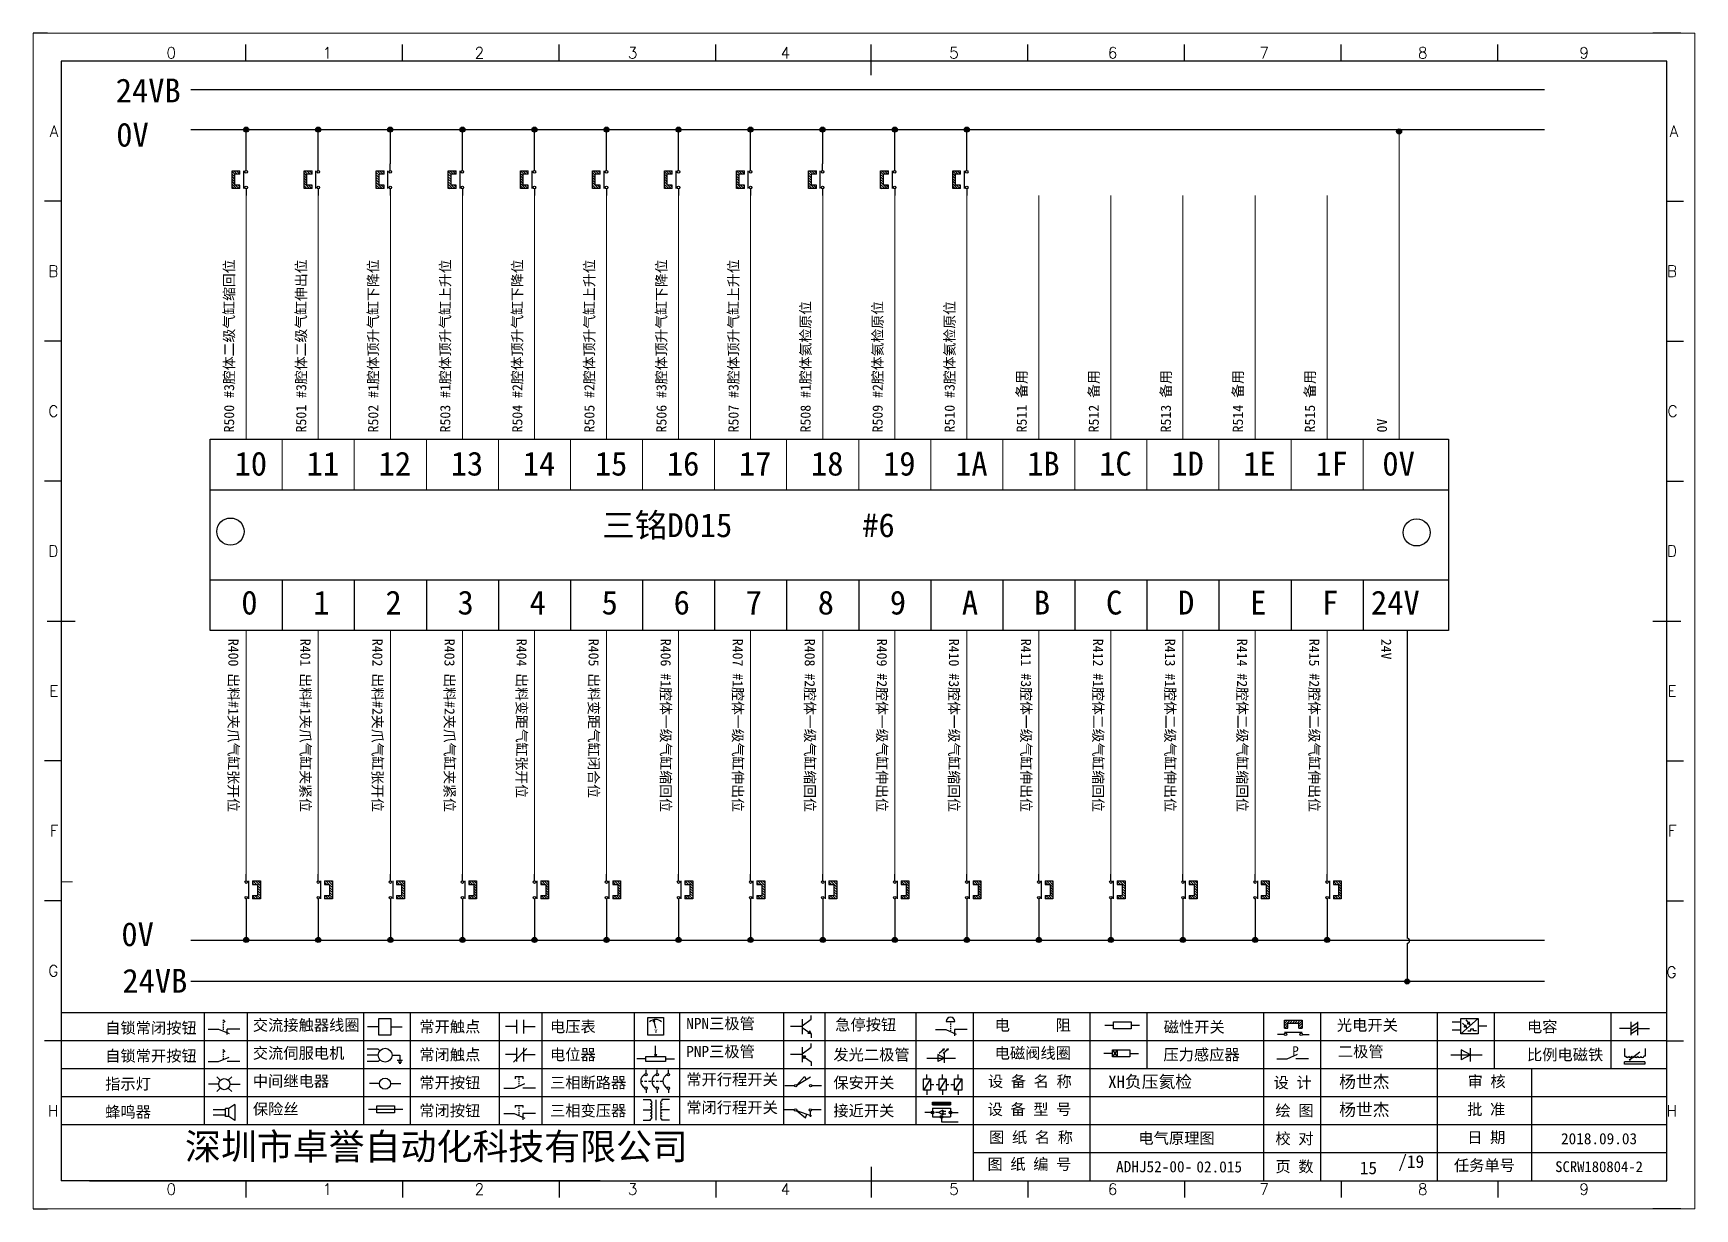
# Model space of a CAD drawing. Header units: millimetres. Extents: x 17734 to 28845, y 9358 to 11073.
# Drawn here: x 22576.8 to 22904.3, y 9420.4 to 9652 of the extents above; entities that cross this region are included whole.
import ezdxf
from ezdxf.enums import TextEntityAlignment as Align

# ---------------------------------------------------------------- set-up
doc = ezdxf.new("R2010")
doc.units = ezdxf.units.MM
doc.layers.add('AE_BOR', color=1, linetype='Continuous')
doc.styles.get("Standard").update_dxf_attribs({"font": ''})
doc.styles.add('WD', font='romans.shx', dxfattribs={"bigfont": 'gbcbig.shx'})
doc.styles.add('汉字', font='')
doc.styles.get('Standard').set_extended_font_data('SimSun')
doc.styles.get('汉字').set_extended_font_data('新宋体')

msp = doc.modelspace()

# ---------------------------------------------------------------- texts
at = {"color": 0, "lineweight": -2}
for s, insert, char_height, width, attachment_point in [('24VB', (22593.094, 9643.032), 4.7064, 14.27309, 1), ('0V', (22593.198, 9634.33), 4.7064, 14.27309, 1), ('10', (22616.508, 9569.538), 4.7064, 7.20347, 1), ('11', (22630.708, 9569.538), 4.7064, 7.20347, 1), ('12', (22644.908, 9569.538), 4.7064, 7.20347, 1), ('13', (22659.108, 9569.538), 4.7064, 7.20347, 1), ('14', (22673.308, 9569.538), 4.7064, 7.20347, 1), ('15', (22687.508, 9569.538), 4.7064, 7.20347, 1), ('16', (22701.708, 9569.538), 4.7064, 7.20347, 1), ('17', (22715.908, 9569.538), 4.7064, 7.20347, 1), ('18', (22730.108, 9569.538), 4.7064, 7.20347, 1), ('19', (22744.308, 9569.538), 4.7064, 7.20347, 1), ('1A', (22758.508, 9569.538), 4.7064, 7.20347, 1), ('1B', (22772.708, 9569.538), 4.7064, 7.20347, 1), ('1C', (22786.908, 9569.538), 4.7064, 7.20347, 1), ('1D', (22801.108, 9569.538), 4.7064, 7.20347, 1), ('1E', (22815.308, 9569.538), 4.7064, 7.20347, 1), ('1F', (22829.508, 9569.538), 4.7064, 7.20347, 1), ('0V', (22842.708, 9569.538), 4.7064, 7.20347, 1), ('           三铭D015        #6', (22653.731, 9557.414), 4.70644, 136.41156, 1), ('0', (22617.84, 9542.172), 4.706, 7.20347, 1), ('1', (22632.04, 9542.172), 4.706, 7.20347, 1), ('2', (22646.24, 9542.172), 4.706, 7.20347, 1), ('3', (22660.44, 9542.172), 4.706, 7.20347, 1), ('4', (22674.64, 9542.172), 4.706, 7.20347, 1), ('5', (22688.84, 9542.172), 4.706, 7.20347, 1), ('6', (22703.04, 9542.172), 4.706, 7.20347, 1), ('7', (22717.24, 9542.172), 4.706, 7.20347, 1), ('8', (22731.44, 9542.172), 4.706, 7.20347, 1), ('9', (22745.64, 9542.172), 4.706, 7.20347, 1), ('A', (22759.84, 9542.172), 4.706, 7.20347, 1), ('B', (22774.04, 9542.172), 4.706, 7.20347, 1), ('C', (22788.24, 9542.172), 4.706, 7.20347, 1), ('D', (22802.44, 9542.172), 4.706, 7.20347, 1), ('E', (22816.64, 9542.172), 4.706, 7.20347, 1), ('F', (22830.84, 9542.172), 4.706, 7.20347, 1), ('24V', (22840.461, 9542.172), 4.7064, 7.20347, 1), ('0V', (22594.203, 9476.857), 4.7064, 14.27309, 1), ('24VB', (22594.396, 9467.676), 4.7064, 14.27309, 1), ('电气原理图', (22802.139, 9434.207), 2.205, 34.2306, 5), ('02.015', (22806.054, 9429.781), 2.205, 5.72397, 1)]:
    msp.add_mtext(s, dxfattribs=dict(at, insert=insert, char_height=char_height, width=width, attachment_point=attachment_point))
at = {"color": 0, "lineweight": -2, "char_height": 2, "width": 71.79445, "attachment_point": 1}
for s, insert, rotation in [('R500 {\\C256;#3腔体二级气缸缩回位}', (22614.425, 9573.325), 90), ('R501 {\\C256;#3腔体二级气缸伸出位}', (22628.625, 9573.325), 90), ('R502 {\\C256;#1腔体顶升气缸下降位}', (22642.825, 9573.325), 90), ('R503 {\\C256;#1腔体顶升气缸上升位}', (22657.025, 9573.325), 90), ('R504 {\\C256;#2腔体顶升气缸下降位}', (22671.225, 9573.325), 90), ('R505 {\\C256;#2腔体顶升气缸上升位}', (22685.425, 9573.325), 90), ('R506 {\\C256;#3腔体顶升气缸下降位}', (22699.625, 9573.325), 90), ('R507 {\\C256;#3腔体顶升气缸上升位}', (22713.825, 9573.325), 90), ('R508 {\\C256;#1腔体氦检原位}', (22728.025, 9573.325), 90), ('R509 {\\C256;#2腔体氦检原位}', (22742.225, 9573.325), 90), ('R510 {\\C256;#3腔体氦检原位}', (22756.425, 9573.325), 90), ('R511 备用', (22770.625, 9573.325), 90), ('R512 备用', (22784.825, 9573.325), 90), ('R513 备用', (22799.025, 9573.325), 90), ('R514 备用', (22813.225, 9573.325), 90), ('R515 备用', (22827.425, 9573.325), 90), ('0V', (22841.625, 9573.325), 90), ('{\\C256;R400 出料#1夹爪气缸张开位}', (22617.285, 9532.682), 270), ('{\\C256;R401 出料#1夹爪气缸夹紧位}', (22631.485, 9532.682), 270), ('{\\C256;R402 出料#2夹爪气缸张开位}', (22645.685, 9532.682), 270), ('{\\C256;R403 出料#2夹爪气缸夹紧位}', (22659.885, 9532.682), 270), ('{\\C256;R404 出料变距气缸张开位}', (22674.085, 9532.682), 270), ('{\\C256;R405 出料变距气缸闭合位}', (22688.285, 9532.682), 270), ('{\\C256;R406 #1腔体一级气缸缩回位}', (22702.485, 9532.682), 270), ('{\\C256;R407 #1腔体一级气缸伸出位}', (22716.685, 9532.682), 270), ('{\\C256;R408 #2腔体一级气缸缩回位}', (22730.885, 9532.682), 270), ('{\\C256;R409 #2腔体一级气缸伸出位}', (22745.085, 9532.682), 270), ('{\\C256;R410 #3腔体一级气缸缩回位}', (22759.285, 9532.682), 270), ('{\\C256;R411 #3腔体一级气缸伸出位}', (22773.485, 9532.682), 270), ('{\\C256;R412 #1腔体二级气缸缩回位}', (22787.685, 9532.682), 270), ('{\\C256;R413 #1腔体二级气缸伸出位}', (22801.885, 9532.682), 270), ('{\\C256;R414 #2腔体二级气缸缩回位}', (22816.085, 9532.682), 270), ('{\\C256;R415 #2腔体二级气缸伸出位}', (22830.285, 9532.682), 270), ('{\\C256;24V}', (22844.485, 9532.682), 270)]:
    msp.add_mtext(s, dxfattribs=dict(at, insert=insert, rotation=rotation))
at = {"color": 0, "linetype": 'ByBlock', "lineweight": -2, "insert": (22839.954, 9428.458), "char_height": 2.5, "width": 5.1278, "attachment_point": 5}
msp.add_mtext('15', dxfattribs=at)

# ---------------------------------------------------------------- blocks, each defined once
blk = doc.blocks.new('磁性开关')
at = {"linetype": 'ByBlock'}
h = blk.add_hatch(dxfattribs=at)
h.set_pattern_fill('ANSI31', color=256, scale=0.1, style=0)
h.paths.add_polyline_path([(-1910.88, -776.69), (-1910.88, -775.29), (-1907.69, -775.29), (-1907.69, -776.69), (-1908.31, -776.69), (-1908.31, -775.79), (-1910.25, -775.79), (-1910.25, -776.69)])
for p, q in [((-1910.91, -777.81), (-1912.09, -777.81)), ((-1910.88, -776.69), (-1910.88, -775.29)), ((-1910.88, -775.29), (-1907.69, -775.29)), ((-1910.88, -776.69), (-1910.25, -776.69)), ((-1910.88, -777.39), (-1907.69, -777.39)), ((-1910.25, -776.69), (-1910.25, -775.79)), ((-1910.25, -775.79), (-1908.31, -775.79)), ((-1908.31, -776.69), (-1908.31, -775.79)), ((-1908.31, -776.69), (-1907.69, -776.69)), ((-1907.69, -775.29), (-1907.69, -776.69)), ((-1907.66, -777.81), (-1906.48, -777.81))]:
    blk.add_line(p, q, dxfattribs=at)
for centre in [(-1910.68, -777.81), (-1907.88, -777.81)]:
    blk.add_circle(centre, 0.225, dxfattribs=at)
blk = doc.blocks.new('*U8')
at = {"linetype": 'ByBlock'}
for p, q in [((-1909.23, -780.45), (-1909.23, -780.67)), ((-1909.23, -780.45), (-1908.92, -780.84)), ((-1909.23, -780.84), (-1909.23, -781.05)), ((-1911.92, -782.07), (-1910.06, -782.07)), ((-1910.06, -782.07), (-1908.18, -782.88)), ((-1909.23, -781.23), (-1909.23, -781.44)), ((-1909.23, -781.61), (-1909.23, -781.83)), ((-1909.23, -782), (-1909.23, -782.21)), ((-1909.23, -782.38), (-1909.23, -782.43)), ((-1908.52, -783.07), (-1908.52, -782.07)), ((-1906.25, -782.07), (-1908.52, -782.07))]:
    blk.add_line(p, q, dxfattribs=at)
blk = doc.blocks.new('*U11')
at = {"linetype": 'ByBlock'}
for p, q in [((-1911.92, -792.89), (-1910.06, -792.89)), ((-1910.06, -792.89), (-1908.18, -792.08)), ((-1908.88, -791.17), (-1909.23, -790.71)), ((-1909.23, -790.71), (-1909.23, -790.92)), ((-1909.23, -791.09), (-1909.23, -791.31)), ((-1909.23, -791.48), (-1909.23, -791.69)), ((-1909.23, -791.86), (-1909.23, -792.08)), ((-1909.23, -792.25), (-1909.23, -792.47)), ((-1906.25, -792.89), (-1908.52, -792.89))]:
    blk.add_line(p, q, dxfattribs=at)
blk = doc.blocks.new('蜂鸣器')
at = {"linetype": 'ByBlock'}
for p, q in [((-1907.17, -795.53), (-1908.25, -796.26)), ((-1907.17, -795.53), (-1907.17, -798.41)), ((-1908.8, -796.48), (-1911.01, -796.48)), ((-1908.8, -797.46), (-1911.01, -797.46)), ((-1908.25, -796.26), (-1908.8, -796.26)), ((-1908.8, -797.68), (-1908.8, -796.26)), ((-1908.25, -797.68), (-1908.8, -797.68)), ((-1908.25, -797.68), (-1908.25, -796.26)), ((-1907.17, -798.41), (-1908.25, -797.68))]:
    blk.add_line(p, q, dxfattribs=at)
blk = doc.blocks.new('指示灯')
at = {"linetype": 'ByBlock'}
for p, q in [((-1854.25, -776.92), (-1856.06, -776.92)), ((-1854.62, -775.59), (-1853.97, -776.23)), ((-1854.62, -778.25), (-1853.97, -777.61)), ((-1851.9, -775.59), (-1852.54, -776.23)), ((-1851.9, -778.25), (-1852.54, -777.61)), ((-1852.26, -776.92), (-1850.45, -776.92))]:
    blk.add_line(p, q, dxfattribs=at)
blk.add_circle((-1853.26, -776.92), 0.992, dxfattribs=at)
blk = doc.blocks.new('光电开关')
at = {"linetype": 'ByBlock'}
h = blk.add_hatch(dxfattribs=at)
h.set_pattern_fill('ANSI31', color=256, scale=0.01, style=0)
h.set_pattern_definition([(45, (0.172267, 0), (-0.0224506403, 0.0224506403), [])])
h.paths.add_polyline_path([(-1882.44, -776.34), (-1882.5, -775.91), (-1882.68, -776.07)])
h.paths.add_polyline_path([(-1882.86, -776.23), (-1882.44, -776.34), (-1882.68, -776.07)])
h.paths.add_polyline_path([(-1883.05, -776.88), (-1883.11, -776.45), (-1883.29, -776.61)])
h.paths.add_polyline_path([(-1883.47, -776.77), (-1883.05, -776.88), (-1883.29, -776.61)])
for p, q in [((-1884.01, -775.96), (-1885.56, -775.96)), ((-1884.01, -777.39), (-1885.56, -777.39)), ((-1880.91, -775.3), (-1884.01, -778.05)), ((-1883.75, -776.09), (-1883.05, -776.88)), ((-1883.11, -776.45), (-1883.47, -776.77)), ((-1883.05, -776.88), (-1883.47, -776.77)), ((-1883.14, -775.55), (-1882.44, -776.34)), ((-1883.05, -776.88), (-1883.11, -776.45)), ((-1882.5, -775.91), (-1882.86, -776.23)), ((-1882.44, -776.34), (-1882.86, -776.23)), ((-1882.78, -777.47), (-1882.23, -777.47)), ((-1882.44, -776.34), (-1882.5, -775.91)), ((-1882.23, -777.47), (-1882.23, -777.14)), ((-1882.23, -777.14), (-1881.78, -777.14)), ((-1881.78, -777.47), (-1881.78, -777.14)), ((-1881.23, -777.47), (-1881.78, -777.47)), ((-1879.37, -776.67), (-1880.91, -776.67))]:
    blk.add_line(p, q, dxfattribs=at)
blk.add_lwpolyline([(-1884.01, -775.3), (-1880.91, -775.3), (-1880.91, -778.05), (-1884.01, -778.05)], close=True, dxfattribs=at)
blk = doc.blocks.new('交流接触器线圈')
at = {"linetype": 'ByBlock'}
for p, q in [((-1880.82, -781.77), (-1882.87, -781.77)), ((-1878.72, -781.77), (-1876.67, -781.77))]:
    blk.add_line(p, q, dxfattribs=at)
blk.add_lwpolyline([(-1880.82, -780.28), (-1878.72, -780.28), (-1878.72, -783.26), (-1880.82, -783.26)], close=True, dxfattribs=at)
blk = doc.blocks.new('交流伺服电机')
at = {"linetype": 'ByBlock'}
for p, q in [((-1880.97, -785.75), (-1882.94, -785.75)), ((-1880.97, -786.85), (-1882.94, -786.85)), ((-1880.97, -785.75), (-1880.65, -786.03)), ((-1878.49, -786.85), (-1877.07, -786.85)), ((-1877.07, -786.85), (-1877.07, -787.72)), ((-1880.97, -787.94), (-1882.94, -787.94)), ((-1880.97, -787.94), (-1880.65, -787.67)), ((-1877.54, -787.72), (-1876.59, -787.72)), ((-1877.38, -788.01), (-1876.75, -788.01)), ((-1877.23, -788.29), (-1876.9, -788.29))]:
    blk.add_line(p, q, dxfattribs=at)
blk.add_circle((-1879.73, -786.85), 1.24, dxfattribs=at)
blk = doc.blocks.new('中间继电器')
at = {"linetype": 'ByBlock'}
for p, q in [((-1880.72, -791.92), (-1882.54, -791.92)), ((-1878.74, -791.92), (-1876.92, -791.92))]:
    blk.add_line(p, q, dxfattribs=at)
blk.add_circle((-1879.73, -791.92), 0.992, dxfattribs=at)
blk = doc.blocks.new('保险丝')
at = {"linetype": 'ByBlock'}
blk.add_line((-1882.72, -796.49), (-1876.55, -796.49), dxfattribs=at)
blk.add_lwpolyline([(-1881.2, -795.86), (-1878.06, -795.86), (-1878.06, -797.12), (-1881.2, -797.12)], close=True, dxfattribs=at)
blk = doc.blocks.new('常开按钮')
at = {"linetype": 'ByBlock'}
for p, q in [((-1910.06, -787.73), (-1908.18, -786.93)), ((-1909.9, -785.68), (-1908.56, -785.68)), ((-1909.9, -785.68), (-1909.9, -786.07)), ((-1909.23, -785.68), (-1909.23, -785.89)), ((-1909.23, -786.06), (-1909.23, -786.28)), ((-1909.23, -786.45), (-1909.23, -786.67)), ((-1909.23, -786.84), (-1909.23, -787.05)), ((-1908.56, -785.68), (-1908.56, -786.07)), ((-1911.92, -787.73), (-1910.06, -787.73)), ((-1909.23, -787.22), (-1909.23, -787.38)), ((-1906.25, -787.73), (-1908.52, -787.73))]:
    blk.add_line(p, q, dxfattribs=at)
blk = doc.blocks.new('常开触点')
at = {"linetype": 'ByBlock'}
for p, q in [((-1853.82, -782.99), (-1853.82, -780.56)), ((-1852.6, -782.99), (-1852.6, -780.56)), ((-1853.82, -781.77), (-1855.88, -781.77)), ((-1852.6, -781.77), (-1850.55, -781.77))]:
    blk.add_line(p, q, dxfattribs=at)
blk = doc.blocks.new('常闭触点')
at = {"linetype": 'ByBlock'}
for p, q in [((-1853.82, -786.77), (-1855.88, -786.77)), ((-1852.01, -785.66), (-1854.43, -788.1)), ((-1853.82, -787.99), (-1853.82, -785.56)), ((-1852.6, -787.99), (-1852.6, -785.56)), ((-1852.6, -786.77), (-1850.55, -786.77))]:
    blk.add_line(p, q, dxfattribs=at)
blk = doc.blocks.new('常闭按钮')
at = {"linetype": 'ByBlock'}
for p, q in [((-1856.13, -792.28), (-1854.28, -792.28)), ((-1854.28, -792.28), (-1852.4, -793.09)), ((-1854.11, -790.83), (-1852.77, -790.83)), ((-1854.11, -790.83), (-1854.11, -791.22)), ((-1853.44, -790.83), (-1853.44, -791.04)), ((-1853.44, -791.21), (-1853.44, -791.43)), ((-1853.44, -791.6), (-1853.44, -791.82)), ((-1853.44, -791.99), (-1853.44, -792.2)), ((-1853.44, -792.37), (-1853.44, -792.53)), ((-1852.77, -790.83), (-1852.77, -791.22)), ((-1850.47, -792.28), (-1852.73, -792.28)), ((-1852.73, -792.28), (-1852.73, -793.43))]:
    blk.add_line(p, q, dxfattribs=at)
blk = doc.blocks.new('电磁阀线圈')
at = {"linetype": 'ByBlock'}
for p, q in [((-1854.61, -795.92), (-1853.75, -797.16)), ((-1853.75, -795.92), (-1854.61, -797.16)), ((-1853.75, -795.92), (-1853.75, -797.16)), ((-1854.61, -796.54), (-1856.17, -796.54)), ((-1851.53, -796.54), (-1849.97, -796.54))]:
    blk.add_line(p, q, dxfattribs=at)
blk.add_lwpolyline([(-1854.61, -795.92), (-1851.53, -795.92), (-1851.53, -797.16), (-1854.61, -797.16)], close=True, dxfattribs=at)
blk = doc.blocks.new('电压表')
at = {"linetype": 'ByBlock'}
for p, q in [((-1814.84, -780.75), (-1814.91, -781.13)), ((-1814.6, -781.05), (-1814.91, -781.13)), ((-1814.84, -780.75), (-1814.46, -782.26)), ((-1814.84, -780.75), (-1814.6, -781.05))]:
    blk.add_line(p, q, dxfattribs=at)
blk.add_lwpolyline([(-1815.84, -780.34), (-1813.07, -780.34), (-1813.07, -783.49), (-1815.84, -783.49)], close=True, dxfattribs=at)
blk.add_arc((-1814.46, -782.26), 1.56, 46.8313, 133.1687, dxfattribs=at)
at = {"linetype": 'ByBlock', "insert": (-1814.7, -782.39), "char_height": 0.75, "width": 0.6768, "attachment_point": 1}
blk.add_mtext('V', dxfattribs=at)
blk = doc.blocks.new('电位器')
at = {"linetype": 'ByBlock'}
for p, q in [((-1814.45, -787.3), (-1814.62, -786.96)), ((-1814.62, -786.96), (-1814.27, -786.96)), ((-1814.45, -787.3), (-1814.45, -785.39)), ((-1814.45, -787.3), (-1814.27, -786.96)), ((-1816.21, -787.75), (-1817.79, -787.75)), ((-1812.68, -787.75), (-1811.1, -787.75))]:
    blk.add_line(p, q, dxfattribs=at)
blk.add_lwpolyline([(-1816.21, -787.3), (-1812.68, -787.3), (-1812.68, -788.2), (-1816.21, -788.2)], close=True, dxfattribs=at)
blk = doc.blocks.new('三相断路器')
at = {"linetype": 'ByBlock'}
for p, q in [((-1816.17, -790.33), (-1816.17, -789.7)), ((-1814.17, -790.33), (-1814.17, -789.7)), ((-1812.18, -790.33), (-1812.18, -789.7)), ((-1817.14, -791.74), (-1816.72, -791.74)), ((-1816.45, -791.74), (-1816.03, -791.74)), ((-1815.76, -791.74), (-1815.34, -791.74)), ((-1815.07, -791.74), (-1814.65, -791.74)), ((-1814.38, -791.74), (-1813.96, -791.74)), ((-1813.69, -791.74), (-1813.27, -791.74)), ((-1816.17, -793.19), (-1816.17, -793.83)), ((-1814.17, -793.19), (-1814.17, -793.83)), ((-1812.18, -793.19), (-1812.18, -793.83))]:
    blk.add_line(p, q, dxfattribs=at)
for centre in [(-1816.17, -790.55), (-1816.17, -792.98), (-1814.17, -790.55), (-1814.17, -792.98), (-1812.18, -790.55), (-1812.18, -792.98)]:
    blk.add_circle(centre, 0.219, dxfattribs=at)
for centre in [(-1815.81, -791.74), (-1813.82, -791.74), (-1811.83, -791.74)]:
    blk.add_arc(centre, 1.32, 115.5791, 244.4209, dxfattribs=at)
blk = doc.blocks.new('三相变压器')
at = {"linetype": 'ByBlock'}
for p, q in [((-1816.69, -795.03), (-1815.37, -795.03)), ((-1815.37, -795.03), (-1815.37, -795.24)), ((-1814.34, -798.7), (-1814.34, -795.04)), ((-1812, -795.03), (-1813.32, -795.03)), ((-1813.32, -795.03), (-1813.32, -795.24)), ((-1816.69, -796.87), (-1815.37, -796.87)), ((-1816.69, -798.71), (-1815.37, -798.71)), ((-1815.37, -798.71), (-1815.37, -798.5)), ((-1812, -796.87), (-1813.32, -796.87)), ((-1813.32, -798.71), (-1813.32, -798.5)), ((-1812, -798.71), (-1813.32, -798.71))]:
    blk.add_line(p, q, dxfattribs=at)
for centre, start, end in [((-1815.37, -795.51), 270, 90), ((-1815.37, -796.06), 270, 90), ((-1813.32, -795.51), 90, 270), ((-1813.32, -796.06), 90, 270), ((-1815.37, -796.6), 270, 90), ((-1815.37, -797.14), 270, 90), ((-1815.37, -797.68), 270, 90), ((-1815.37, -798.23), 270, 90), ((-1813.32, -796.6), 90, 270), ((-1813.32, -797.14), 90, 270), ((-1813.32, -797.68), 90, 270), ((-1813.32, -798.23), 90, 270)]:
    blk.add_arc(centre, 0.271, start, end, dxfattribs=at)
blk = doc.blocks.new('压力感应器')
at = {"linetype": 'ByBlock'}
for p, q in [((-1817.44, -777.73), (-1815.59, -777.73)), ((-1815.59, -777.73), (-1813.71, -776.93)), ((-1811.78, -777.73), (-1814.05, -777.73))]:
    blk.add_line(p, q, dxfattribs=at)
at = {"linetype": 'ByBlock', "insert": (-1814.65, -775.48), "char_height": 1.68, "width": 1.2242, "attachment_point": 1}
blk.add_mtext('{\\fNSimSun|b0|i0|c134|p49;P}', dxfattribs=at)
blk = doc.blocks.new('二极管')
at = {"linetype": 'ByBlock'}
for p, q in [((-1787.52, -776.77), (-1781.92, -776.77)), ((-1783.97, -776.77), (-1785.69, -775.9)), ((-1785.69, -775.9), (-1785.69, -777.65)), ((-1783.97, -776.77), (-1785.69, -777.65)), ((-1783.97, -777.99), (-1783.97, -775.56))]:
    blk.add_line(p, q, dxfattribs=at)
blk = doc.blocks.new('NPN三极管')
at = {"linetype": 'ByBlock'}
for p, q in [((-1785.73, -780.61), (-1785.73, -783.32)), ((-1785.73, -781.82), (-1784.15, -780.66)), ((-1784.15, -780.66), (-1784.15, -779.98)), ((-1785.73, -781.97), (-1787.81, -781.97)), ((-1785.73, -782.11), (-1784.15, -783.27)), ((-1784.41, -782.73), (-1784.74, -783.18)), ((-1784.15, -783.27), (-1784.74, -783.18)), ((-1784.15, -783.27), (-1784.41, -782.73)), ((-1784.15, -783.27), (-1784.15, -783.96))]:
    blk.add_line(p, q, dxfattribs=at)
blk = doc.blocks.new('PNP三极管')
at = {"linetype": 'ByBlock'}
for p, q in [((-1784.9, -786.74), (-1786.98, -786.74)), ((-1784.9, -785.38), (-1784.9, -788.09)), ((-1784.9, -786.59), (-1783.32, -785.43)), ((-1784.9, -786.88), (-1783.32, -788.04)), ((-1784.9, -786.88), (-1784.31, -786.97)), ((-1784.9, -786.88), (-1784.64, -787.42)), ((-1784.31, -786.97), (-1784.64, -787.42)), ((-1783.32, -785.43), (-1783.32, -784.75)), ((-1783.32, -788.04), (-1783.32, -788.73))]:
    blk.add_line(p, q, dxfattribs=at)
blk = doc.blocks.new('常开行程开关')
at = {"linetype": 'ByBlock'}
for p, q in [((-1786.29, -792.3), (-1788.01, -792.3)), ((-1785.89, -792.17), (-1784.52, -790.62)), ((-1785.89, -792.17), (-1783.43, -790.72)), ((-1784.52, -790.62), (-1784.19, -791.17)), ((-1781.48, -792.3), (-1783.21, -792.3))]:
    blk.add_line(p, q, dxfattribs=at)
for centre in [(-1786.07, -792.3), (-1783.42, -792.3)]:
    blk.add_circle(centre, 0.219, dxfattribs=at)
blk = doc.blocks.new('常闭行程开关')
at = {"linetype": 'ByBlock'}
for p, q in [((-1786.34, -796.62), (-1788.07, -796.62)), ((-1785.93, -796.72), (-1783.25, -797.7)), ((-1785.93, -796.72), (-1784.3, -798)), ((-1784.3, -798), (-1784.08, -797.4)), ((-1783.48, -796.84), (-1783.48, -797.85)), ((-1781.54, -796.62), (-1783.26, -796.62))]:
    blk.add_line(p, q, dxfattribs=at)
for centre in [(-1786.12, -796.62), (-1783.48, -796.62)]:
    blk.add_circle(centre, 0.219, dxfattribs=at)
blk = doc.blocks.new('电容')
at = {"linetype": 'ByBlock'}
for p, q in [((-1756.08, -782.99), (-1756.08, -780.56)), ((-1754.86, -780.79), (-1756.08, -781.55)), ((-1754.86, -782.99), (-1754.86, -780.56)), ((-1756.08, -781.77), (-1758.13, -781.77)), ((-1754.86, -781.44), (-1756.08, -782.2)), ((-1754.86, -781.99), (-1756.08, -782.75)), ((-1754.86, -781.77), (-1752.81, -781.77))]:
    blk.add_line(p, q, dxfattribs=at)
blk = doc.blocks.new('发光二极管')
at = {"linetype": 'ByBlock'}
for p, q in [((-1758.01, -786.77), (-1752.89, -786.77)), ((-1754.84, -786.77), (-1756.04, -786.16)), ((-1756.04, -786.16), (-1756.04, -787.39)), ((-1754.84, -786.77), (-1756.04, -787.39)), ((-1755.78, -785.92), (-1754.89, -785.14)), ((-1754.89, -785.14), (-1755.2, -785.22)), ((-1755.2, -785.22), (-1755.01, -785.43)), ((-1755.08, -785.92), (-1754.18, -785.14)), ((-1754.89, -785.14), (-1755.01, -785.43)), ((-1754.84, -787.63), (-1754.84, -785.92)), ((-1754.18, -785.14), (-1754.49, -785.22)), ((-1754.49, -785.22), (-1754.31, -785.43)), ((-1754.18, -785.14), (-1754.31, -785.43))]:
    blk.add_line(p, q, dxfattribs=at)
blk = doc.blocks.new('比例电磁阀')
at = {"linetype": 'ByBlock'}
for p, q in [((-1757.26, -775.38), (-1757.26, -776.71)), ((-1757.26, -776.71), (-1757.05, -776.71)), ((-1753.6, -777.73), (-1757.25, -777.73)), ((-1757.25, -778.13), (-1757.25, -777.73)), ((-1753.6, -778.13), (-1757.25, -778.13)), ((-1754.5, -775.98), (-1756.35, -777.44)), ((-1756.35, -777.44), (-1756.25, -777.25)), ((-1756.35, -777.44), (-1756.15, -777.38)), ((-1756.15, -777.38), (-1756.25, -777.25)), ((-1753.58, -776.71), (-1753.8, -776.71)), ((-1753.6, -777.73), (-1753.6, -778.13)), ((-1753.58, -775.38), (-1753.58, -776.71))]:
    blk.add_line(p, q, dxfattribs=at)
for centre in [(-1756.78, -776.71), (-1756.24, -776.71), (-1755.7, -776.71), (-1755.15, -776.71), (-1754.61, -776.71), (-1754.07, -776.71)]:
    blk.add_arc(centre, 0.271, 180, 0, dxfattribs=at)
blk = doc.blocks.new('保安开关')
at = {"linetype": 'ByBlock'}
for p, q in [((-1757.96, -790.79), (-1757.96, -789.97)), ((-1755.17, -790.79), (-1755.17, -789.97)), ((-1752.39, -790.79), (-1752.39, -789.97)), ((-1757.33, -790.79), (-1758.6, -792.81)), ((-1757.96, -792.81), (-1757.96, -793.62)), ((-1757.33, -791.8), (-1756.72, -791.8)), ((-1756.35, -791.8), (-1755.89, -791.8)), ((-1754.54, -790.79), (-1755.81, -792.81)), ((-1755.17, -792.81), (-1755.17, -793.62)), ((-1754.52, -791.8), (-1754.06, -791.8)), ((-1753.69, -791.8), (-1753.08, -791.8)), ((-1751.75, -790.79), (-1753.02, -792.81)), ((-1752.39, -792.81), (-1752.39, -793.62))]:
    blk.add_line(p, q, dxfattribs=at)
for points in [[(-1758.6, -790.79), (-1757.33, -790.79), (-1757.33, -792.81), (-1758.6, -792.81)], [(-1755.81, -790.79), (-1754.54, -790.79), (-1754.54, -792.81), (-1755.81, -792.81)], [(-1753.02, -790.79), (-1751.75, -790.79), (-1751.75, -792.81), (-1753.02, -792.81)]]:
    blk.add_lwpolyline(points, close=True, dxfattribs=at)
blk = doc.blocks.new('接近开关')
at = {"linetype": 'ByBlock'}
h = blk.add_hatch(dxfattribs=at)
h.set_pattern_fill('ANSI31', color=256, scale=0.01, style=0)
h.set_pattern_definition([(45, (-89.131516, -30.795668), (-0.0224506403, 0.0224506403), [])])
h.paths.add_polyline_path([(-1516.96, -1123.35), (-1516.96, -1122.85), (-1513.76, -1122.85), (-1513.76, -1123.35)])
for p, q in [((-1517.18, -1124.71), (-1518.36, -1124.71)), ((-1516.96, -1123.35), (-1516.96, -1122.85)), ((-1516.96, -1122.85), (-1513.76, -1122.85)), ((-1516.96, -1123.35), (-1513.76, -1123.35)), ((-1516.96, -1123.95), (-1513.76, -1123.95)), ((-1516.96, -1123.95), (-1516.96, -1125.47)), ((-1516.96, -1125.47), (-1513.76, -1125.47)), ((-1515.91, -1124.71), (-1516.45, -1124.71)), ((-1515.11, -1124.31), (-1515.91, -1124.71)), ((-1515.11, -1125.11), (-1515.91, -1124.71)), ((-1515.33, -1124.53), (-1515.17, -1124.53)), ((-1515.33, -1124.88), (-1515.17, -1124.88)), ((-1515.25, -1124.45), (-1515.25, -1124.61)), ((-1515.11, -1124.31), (-1515.11, -1125.11)), ((-1515.11, -1124.48), (-1514.58, -1124.48)), ((-1515.11, -1124.94), (-1514.58, -1124.94)), ((-1513.76, -1122.85), (-1513.76, -1123.35)), ((-1513.76, -1123.95), (-1513.76, -1125.47)), ((-1513.54, -1124.71), (-1512.36, -1124.71)), ((-1515.36, -1125.69), (-1515.36, -1126.36)), ((-1515.36, -1126.36), (-1512.36, -1126.36))]:
    blk.add_line(p, q, dxfattribs=at)
for centre in [(-1516.96, -1124.71), (-1515.36, -1125.47), (-1513.76, -1124.71)]:
    blk.add_circle(centre, 0.225, dxfattribs=at)
blk = doc.blocks.new('电阻')
at = {"linetype": 'ByBlock'}
for p, q in [((-3.09, 0), (-1.57, 0)), ((1.57, 0), (3.09, 0))]:
    blk.add_line(p, q, dxfattribs=at)
blk.add_lwpolyline([(-1.57, 0.63), (1.57, 0.63), (1.57, -0.63), (-1.57, -0.63)], close=True, dxfattribs=at)
blk = doc.blocks.new('急停按钮')
at = {"linetype": 'ByBlock'}
for p, q in [((-1.86, 0), (0, 0)), ((0, 0), (1.88, -0.81)), ((0.06, 1.45), (1.61, 1.45)), ((0.83, 1.45), (0.83, 1.24)), ((0.83, 1.07), (0.83, 0.85)), ((0.83, 0.68), (0.83, 0.47)), ((0.83, 0.29), (0.83, 0.08)), ((3.81, 0), (1.54, 0)), ((1.54, 0), (1.54, -1.15)), ((0.83, -0.09), (0.83, -0.24))]:
    blk.add_line(p, q, dxfattribs=at)
blk.add_arc((0.83, 1.45), 0.774, 0, 180)
blk = doc.blocks.new('电控横A4')
for p, q in [((292, -5), (5, -5)), ((5, -5), (5, -205)), ((292, -205), (292, -5)), ((10.03, -205), (289.53, -205)), ((130.8, -205), (190.75, -205)), ((190.75, -205), (259.54, -205))]:
    blk.add_line(p, q)
at = {"lineweight": 9, "ltscale": 0.1}
for p, q in [((5, -151.57), (7, -151.57)), ((101.34, -205), (130.8, -205)), ((129.44, -205), (129.44, -205)), ((129.44, -205), (129.44, -205)), ((129.44, -205), (129.44, -205)), ((129.44, -205), (129.44, -205))]:
    blk.add_line(p, q, dxfattribs=at)
at = {"linetype": 'ByBlock'}
for p, q in [((292, -175), (5, -175)), ((292, -180), (5, -180)), ((292, -185), (5, -185)), ((292, -190), (5, -190)), ((292, -195), (5, -195)), ((292, -200), (168.03, -200))]:
    blk.add_line(p, q, dxfattribs=at)
at = {"color": 0, "lineweight": -2}
for p, q in [((30.58, -175), (30.58, -195)), ((38.26, -175), (38.26, -195)), ((59.05, -175), (59.05, -195)), ((67.4, -175), (67.4, -195)), ((83.26, -175), (83.26, -195)), ((90.91, -175), (90.91, -195)), ((107.4, -175), (107.4, -195)), ((115.5, -175), (115.5, -195)), ((134.12, -175), (134.12, -195)), ((141.48, -175), (141.48, -195)), ((157.79, -175), (157.79, -195)), ((168.03, -175), (168.03, -204.92)), ((188.84, -175), (188.84, -185)), ((199.08, -175), (199.08, -185)), ((219.89, -175), (219.89, -185)), ((230.12, -175), (230.12, -185)), ((250.93, -175), (250.93, -185)), ((261.17, -175), (261.17, -185)), ((281.98, -175), (281.98, -185)), ((188.84, -185), (188.84, -204.92)), ((219.89, -185), (219.89, -205)), ((230.12, -185), (230.12, -205)), ((250.93, -185), (250.93, -205)), ((267.79, -185), (267.79, -205))]:
    blk.add_line(p, q, dxfattribs=at)
at = {"color": 0, "ltscale": 2}
for p, q in [((292, -205), (292, -183.55)), ((101.34, -205), (5, -205)), ((259.54, -205), (289.53, -205)), ((259.54, -205), (292, -205))]:
    blk.add_line(p, q, dxfattribs=at)
at = {"layer": 'AE_BOR', "lineweight": 30}
for p, q in [((2.53, 0), (0, 0)), ((294.53, 0), (289.53, 0)), ((0, -210), (2.53, -210)), ((294.53, -210), (289.53, -210))]:
    blk.add_line(p, q, dxfattribs=at)
at = {"layer": 'AE_BOR', "color": 1, "lineweight": 15}
for p, q in [((0, 0), (297, 0)), ((0, -210), (0, 0)), ((297, 0), (297, -210)), ((297, -210), (0, -210))]:
    blk.add_line(p, q, dxfattribs=at)
at = {"layer": 'AE_BOR'}
for p, q in [((38.03, -5), (38.03, -2)), ((66.03, -5), (66.03, -2)), ((94.03, -5), (94.03, -2)), ((122.03, -5), (122.03, -2)), ((149.78, -5), (149.78, -2)), ((177.78, -5), (177.78, -2)), ((205.78, -5), (205.78, -2)), ((233.78, -5), (233.78, -2)), ((261.78, -5), (261.78, -2)), ((5, -30), (2, -30)), ((292, -30), (295, -30)), ((5, -55), (2, -55)), ((292, -55), (295, -55)), ((5, -80), (2, -80)), ((292, -80), (295, -80)), ((5, -130), (2, -130)), ((292, -130), (295, -130)), ((5, -155), (2, -155)), ((292, -155), (295, -155)), ((5, -180), (2, -180)), ((292, -180), (295, -180)), ((38.03, -205), (38.03, -208)), ((66.03, -205), (66.03, -208)), ((94.03, -205), (94.03, -208)), ((122.03, -205), (122.03, -208)), ((149.78, -205), (149.78, -208)), ((177.78, -205), (177.78, -208)), ((205.78, -205), (205.78, -208)), ((233.78, -205), (233.78, -208)), ((261.78, -205), (261.78, -208))]:
    blk.add_line(p, q, dxfattribs=at)
at = {"layer": 'AE_BOR', "color": 2, "lineweight": 30}
for p, q in [((149.78, -7.5), (149.78, -2.5)), ((2.5, -105), (7.5, -105)), ((289.5, -105), (294.5, -105)), ((149.78, -202.5), (149.78, -207.5)), ((149.78, -205), (149.78, -207.5))]:
    blk.add_line(p, q, dxfattribs=at)
at = {"linetype": 'ByBlock'}
for name, p in [('*U8', (1943.19, 604.18)), ('交流接触器线圈', (1942.62, 604.27)), ('常开触点', (1940.27, 604.3)), ('电压表', (1925.71, 604.52)), ('NPN三极管', (1923.2, 604.5)), ('磁性开关', (2134.53, 598.96)), ('光电开关', (2139.22, 599.27)), ('电容', (2041.69, 603.98)), ('电位器', (1925.71, 604.52)), ('PNP三极管', (1922.37, 604.27)), ('压力感应器', (2039.72, 594.52)), ('*U11', (1943.19, 609.18)), ('交流伺服电机', (1942.62, 604.27)), ('常闭触点', (1940.27, 604.3)), ('发光二极管', (1917.72, 603.69)), ('电磁阀线圈', (2047.53, 614.3)), ('二极管', (2040.91, 594.27)), ('比例电磁阀', (2041.69, 593.98)), ('指示灯', (1887.41, 589.18)), ('中间继电器', (1942.62, 604.27)), ('常开按钮', (1996.06, 599.3)), ('三相断路器', (1925.71, 604.52)), ('常开行程开关', (1922.37, 604.27)), ('保安开关', (1917.72, 603.98)), ('蜂鸣器', (1943.19, 604.18)), ('保险丝', (1942.62, 604.27)), ('常闭按钮', (1940.27, 599.3)), ('三相变压器', (1925.71, 604.52)), ('常闭行程开关', (1922.37, 604.27)), ('接近开关', (1677.72, 931.9))]:
    blk.add_blockref(name, p, dxfattribs=at)
for name, p in [('急停按钮', (163.12, -177.98)), ('电阻', (194.66, -177.22))]:
    blk.add_blockref(name, p)
at = {"char_height": 2, "attachment_point": 1, "style": '汉字'}
for s, insert in [('{\\fKaiTi_GB2312|b0|i0|c134|p49;自锁常闭按钮}', (12.86, -176.69)), ('{\\fKaiTi_GB2312|b0|i0|c134|p49;交流接触器线圈}', (39.25, -176.19)), ('{\\fKaiTi_GB2312|b0|i0|c134|p49;常开触点}', (69.01, -176.48)), ('{\\fKaiTi_GB2312|b0|i0|c134|p49;电压表}', (92.37, -176.47)), ('{\\fKaiTi_GB2312|b0|i0|c134|p49;NPN三极管}', (116.73, -175.91)), ('{\\fKaiTi_GB2312|b0|i0|c134|p49;急停按钮}', (143.35, -176.12)), ('{\\fKaiTi_GB2312|b0|i0|c134|p49;电      阻}', (171.86, -176.19)), ('{\\fKaiTi_GB2312|b0|i0|c134|p49;磁性开关}', (202.07, -176.53)), ('{\\fKaiTi_GB2312|b0|i0|c134|p49;光电开关}', (233.02, -176.19)), ('{\\fKaiTi_GB2312|b0|i0|c134|p49;电容}', (267, -176.48)), ('{\\fKaiTi_GB2312|b0|i0|c134|p49;交流伺服电机}', (39.25, -181.19)), ('{\\fKaiTi_GB2312|b0|i0|c134|p49;电位器}', (92.37, -181.47)), ('{\\fKaiTi_GB2312|b0|i0|c134|p49;PNP三极管}', (116.73, -180.91)), ('{\\fKaiTi_GB2312|b0|i0|c134|p49;电磁阀线圈}', (171.86, -181.19)), ('{\\fKaiTi_GB2312|b0|i0|c134|p49;压力感应器}', (202.02, -181.47)), ('{\\fKaiTi_GB2312|b0|i0|c134|p49;二极管}', (233.2, -180.91)), ('{\\fKaiTi_GB2312|b0|i0|c134|p49;自锁常开按钮}', (12.86, -181.69)), ('{\\fKaiTi_GB2312|b0|i0|c134|p49;常闭触点}', (69.01, -181.48)), ('{\\fKaiTi_GB2312|b0|i0|c134|p49;发光二极管}', (143.02, -181.48)), ('{\\fKaiTi_GB2312|b0|i0|c134|p49;比例电磁铁}', (267, -181.48)), ('{\\fKaiTi_GB2312|b0|i0|c134|p49;指示灯}', (12.86, -186.69)), ('{\\fKaiTi_GB2312|b0|i0|c134|p49;中间继电器}', (39.25, -186.19)), ('{\\fKaiTi_GB2312|b0|i0|c134|p49;常开按钮}', (69.01, -186.48)), ('{\\fKaiTi_GB2312|b0|i0|c134|p49;三相断路器}', (92.37, -186.47)), ('{\\fKaiTi_GB2312|b0|i0|c134|p49;常开行程开关}', (116.73, -185.91)), ('{\\fKaiTi_GB2312|b0|i0|c134|p49;保安开关}', (143.02, -186.48)), ('{\\fKaiTi_GB2312|b0|i0|c134|p0;设 备 名 称}', (170.65, -186.24)), ('{\\fKaiTi_GB2312|b0|i0|c134|p0;设 计}', (221.72, -186.46)), ('{\\fKaiTi_GB2312|b0|i0|c134|p0;审 核}', (256.39, -186.25)), ('{\\fKaiTi_GB2312|b0|i0|c134|p49;蜂鸣器}', (12.86, -191.69)), ('{\\fKaiTi_GB2312|b0|i0|c134|p49;保险丝}', (39.25, -191.19)), ('{\\fKaiTi_GB2312|b0|i0|c134|p49;常闭按钮}', (69.01, -191.48)), ('{\\fKaiTi_GB2312|b0|i0|c134|p49;三相变压器}', (92.37, -191.47)), ('{\\fKaiTi_GB2312|b0|i0|c134|p49;常闭行程开关}', (116.73, -190.91)), ('{\\fKaiTi_GB2312|b0|i0|c134|p49;接近开关}', (143.02, -191.48)), ('{\\fKaiTi_GB2312|b0|i0|c134|p0;设 备 型 号}', (170.58, -191.24)), ('{\\fKaiTi_GB2312|b0|i0|c134|p0;绘 图}', (222.05, -191.46)), ('{\\fKaiTi_GB2312|b0|i0|c134|p0;批 准}', (256.32, -191.25)), ('{\\fKaiTi_GB2312|b0|i0|c134|p0;图 纸 名 称}', (170.86, -196.24)), ('{\\fKaiTi_GB2312|b0|i0|c134|p0;日 期}', (256.32, -196.25)), ('{\\fKaiTi_GB2312|b0|i0|c134|p0;校 对}', (222.05, -196.46)), ('{\\fKaiTi_GB2312|b0|i0|c134|p0;图 纸 编 号}', (170.57, -201.03)), ('{\\fKaiTi_GB2312|b0|i0|c134|p0;页 数}', (222.05, -201.46)), ('{\\fKaiTi_GB2312|b0|i0|c134|p0;任务单号}', (253.94, -201.25))]:
    blk.add_mtext(s, dxfattribs=dict(at, insert=insert))
for s, insert, char_height, width, attachment_point in [('{\\fKaiTi_GB2312|b0|i0|c134|p49;XH负压氦检}', (192.15, -186.2), 2.2, 26.5767, 1), ('{\\fKaiTi_GB2312|b0|i0|c134|p49;杨世杰}', (233.43, -186.2), 2.2, 15.3175, 1), ('{\\fKaiTi_GB2312|b0|i0|c134|p49;杨世杰}', (233.43, -191.2), 2.2, 15.3175, 1), ('{\\fKaiTi_GB2312|b0|i0|c134|p49;2018.09.03}', (279.89, -197.5), 2, 24.2172, 5), ('{\\fKaiTi_GB2312|b0|i0|c134|p49;SCRW180804-2}', (279.89, -202.5), 1.92, 24.2172, 5)]:
    blk.add_mtext(s, dxfattribs=dict(insert=insert, char_height=char_height, width=width, attachment_point=attachment_point))
at = {"color": 0, "lineweight": -2}
for s, insert, char_height, width, attachment_point in [('深圳市卓誉自动化科技有限公司', (27.14, -196.53), 4.7064, 96.1138, 1), ('{\\C256;ADHJ52-00-}', (200.36, -202.5), 2, 31.0482, 5)]:
    blk.add_mtext(s, dxfattribs=dict(at, insert=insert, char_height=char_height, width=width, attachment_point=attachment_point))
at = {"color": 0, "linetype": 'ByBlock', "lineweight": -2, "insert": (242.64, -201.84), "char_height": 4.2689, "width": 20.8102, "attachment_point": 5}
blk.add_mtext('  {\\H0.53119x; /19}', dxfattribs=at)
at = {"layer": 'AE_BOR', "style": 'WD'}
for s, p in [('0', (24.67, -4.5)), ('1', (52.6, -4.5)), ('2', (79.75, -4.5)), ('3', (107.15, -4.5)), ('4', (134.45, -4.5)), ('5', (164.59, -4.5)), ('6', (192.94, -4.5)), ('7', (220.04, -4.5)), ('8', (248.37, -4.5)), ('9', (277.23, -4.5)), ('0', (24.67, -207.5)), ('1', (52.6, -207.5)), ('2', (79.75, -207.5)), ('3', (107.15, -207.5)), ('4', (134.45, -207.5)), ('5', (164.59, -207.5)), ('6', (192.94, -207.5)), ('7', (220.04, -207.5)), ('8', (248.37, -207.5)), ('9', (277.23, -207.5))]:
    blk.add_text(s, height=2, dxfattribs=at).set_placement(p, align=Align.CENTER)
for s, p in [('A', (4.5, -17.5)), ('A', (294.03, -17.5)), ('B', (4.5, -42.5)), ('B', (293.84, -42.5)), ('C', (4.5, -67.5)), ('C', (293.93, -67.5)), ('D', (4.5, -92.5)), ('D', (293.84, -92.5)), ('E', (4.5, -117.5)), ('E', (293.74, -117.5)), ('F', (4.5, -142.5)), ('F', (293.74, -142.5)), ('F', (293.74, -142.5)), ('G', (4.5, -167.5)), ('G', (293.74, -167.72)), ('H', (4.5, -192.5)), ('H', (293.84, -192.5))]:
    blk.add_text(s, height=2, dxfattribs=at).set_placement(p, align=Align.MIDDLE_RIGHT)

# ---------------------------------------------------------------- hatches: boundary and pattern name
at = {"lineweight": -2}
h = msp.add_hatch(color=0, dxfattribs=at)
edge = h.paths.add_edge_path()
edge.add_arc((22618.801, 9632.977), 0.5, 180, 540)
h = msp.add_hatch(color=0, dxfattribs=at)
edge = h.paths.add_edge_path()
edge.add_arc((22633.001, 9632.977), 0.5, 180, 540)
h = msp.add_hatch(color=0, dxfattribs=at)
edge = h.paths.add_edge_path()
edge.add_arc((22647.201, 9632.977), 0.5, 180, 540)
h = msp.add_hatch(color=0, dxfattribs=at)
edge = h.paths.add_edge_path()
edge.add_arc((22661.401, 9632.977), 0.5, 180, 540)
h = msp.add_hatch(color=0, dxfattribs=at)
edge = h.paths.add_edge_path()
edge.add_arc((22675.601, 9632.977), 0.5, 180, 540)
h = msp.add_hatch(color=0, dxfattribs=at)
edge = h.paths.add_edge_path()
edge.add_arc((22689.801, 9632.977), 0.5, 180, 540)
h = msp.add_hatch(color=0, dxfattribs=at)
edge = h.paths.add_edge_path()
edge.add_arc((22704.001, 9632.977), 0.5, 180, 540)
h = msp.add_hatch(color=0, dxfattribs=at)
edge = h.paths.add_edge_path()
edge.add_arc((22718.201, 9632.977), 0.5, 180, 540)
h = msp.add_hatch(color=0, dxfattribs=at)
edge = h.paths.add_edge_path()
edge.add_arc((22732.401, 9632.977), 0.5, 180, 540)
h = msp.add_hatch(color=0, dxfattribs=at)
edge = h.paths.add_edge_path()
edge.add_arc((22746.601, 9632.977), 0.5, 180, 540)
h = msp.add_hatch(color=0, dxfattribs=at)
edge = h.paths.add_edge_path()
edge.add_arc((22760.801, 9632.977), 0.5, 180, 540)
h = msp.add_hatch(color=0, dxfattribs=at)
edge = h.paths.add_edge_path()
edge.add_arc((22846.008, 9632.599), 0.5, 0, 360)
h = msp.add_hatch(color=0, dxfattribs=at)
edge = h.paths.add_edge_path()
edge.add_arc((22618.815, 9473.364), 0.5, 0, 360)
h = msp.add_hatch(color=0, dxfattribs=at)
edge = h.paths.add_edge_path()
edge.add_arc((22633.015, 9473.364), 0.5, 0, 360)
h = msp.add_hatch(color=0, dxfattribs=at)
edge = h.paths.add_edge_path()
edge.add_arc((22647.215, 9473.364), 0.5, 0, 360)
h = msp.add_hatch(color=0, dxfattribs=at)
edge = h.paths.add_edge_path()
edge.add_arc((22661.415, 9473.364), 0.5, 0, 360)
h = msp.add_hatch(color=0, dxfattribs=at)
edge = h.paths.add_edge_path()
edge.add_arc((22675.615, 9473.364), 0.5, 0, 360)
h = msp.add_hatch(color=0, dxfattribs=at)
edge = h.paths.add_edge_path()
edge.add_arc((22689.815, 9473.364), 0.5, 0, 360)
h = msp.add_hatch(color=0, dxfattribs=at)
edge = h.paths.add_edge_path()
edge.add_arc((22704.015, 9473.364), 0.5, 0, 360)
h = msp.add_hatch(color=0, dxfattribs=at)
edge = h.paths.add_edge_path()
edge.add_arc((22718.215, 9473.364), 0.5, 0, 360)
h = msp.add_hatch(color=0, dxfattribs=at)
edge = h.paths.add_edge_path()
edge.add_arc((22732.415, 9473.364), 0.5, 0, 360)
h = msp.add_hatch(color=0, dxfattribs=at)
edge = h.paths.add_edge_path()
edge.add_arc((22746.615, 9473.364), 0.5, 0, 360)
h = msp.add_hatch(color=0, dxfattribs=at)
edge = h.paths.add_edge_path()
edge.add_arc((22760.815, 9473.364), 0.5, 0, 360)
h = msp.add_hatch(color=0, dxfattribs=at)
edge = h.paths.add_edge_path()
edge.add_arc((22775.015, 9473.364), 0.5, 0, 360)
h = msp.add_hatch(color=0, dxfattribs=at)
edge = h.paths.add_edge_path()
edge.add_arc((22789.215, 9473.364), 0.5, 0, 360)
h = msp.add_hatch(color=0, dxfattribs=at)
edge = h.paths.add_edge_path()
edge.add_arc((22803.415, 9473.364), 0.5, 0, 360)
h = msp.add_hatch(color=0, dxfattribs=at)
edge = h.paths.add_edge_path()
edge.add_arc((22817.615, 9473.364), 0.5, 0, 360)
h = msp.add_hatch(color=0, dxfattribs=at)
edge = h.paths.add_edge_path()
edge.add_arc((22831.815, 9473.364), 0.5, 0, 360)
h = msp.add_hatch(color=0, dxfattribs=at)
edge = h.paths.add_edge_path()
edge.add_arc((22847.6, 9465.188), 0.5, 0, 360)

# ---------------------------------------------------------------- linework, layer by layer
at = {"color": 0, "lineweight": -2}
for p, q in [((22607.91, 9640.891), (22874.663, 9640.891)), ((22607.91, 9633.019), (22874.663, 9633.019)), ((22611.708, 9562.023), (22855.708, 9562.023)), ((22611.708, 9544.319), (22855.708, 9544.319)), ((22625.908, 9544.319), (22625.908, 9534.319)), ((22640.108, 9544.319), (22640.108, 9534.319)), ((22654.308, 9544.319), (22654.308, 9534.319)), ((22668.508, 9544.319), (22668.508, 9534.319)), ((22682.708, 9544.319), (22682.708, 9534.319)), ((22696.908, 9544.319), (22696.908, 9534.319)), ((22711.108, 9544.319), (22711.108, 9534.319)), ((22725.308, 9544.319), (22725.308, 9534.319)), ((22739.508, 9544.319), (22739.508, 9534.319)), ((22753.708, 9544.319), (22753.708, 9534.319)), ((22767.908, 9544.319), (22767.908, 9534.319)), ((22782.108, 9544.319), (22782.108, 9534.319)), ((22796.308, 9544.319), (22796.308, 9534.319)), ((22810.508, 9544.319), (22810.508, 9534.319)), ((22824.708, 9544.319), (22824.708, 9534.319)), ((22838.908, 9544.319), (22838.908, 9534.319)), ((22847.577, 9534.282), (22847.577, 9473.712)), ((22607.91, 9473.322), (22874.663, 9473.322)), ((22847.577, 9472.712), (22847.577, 9465.162)), ((22607.91, 9465.272), (22874.663, 9465.272))]:
    msp.add_line(p, q, dxfattribs=at)
for p, q in [((22618.808, 9626.209), (22618.808, 9633.019)), ((22633.008, 9626.209), (22633.008, 9633.019)), ((22647.208, 9626.209), (22647.208, 9633.019)), ((22661.408, 9626.209), (22661.408, 9633.019)), ((22675.608, 9626.209), (22675.608, 9633.019)), ((22689.808, 9626.209), (22689.808, 9633.019)), ((22704.008, 9626.209), (22704.008, 9633.019)), ((22718.208, 9626.209), (22718.208, 9633.019)), ((22732.408, 9626.209), (22732.408, 9633.019)), ((22746.608, 9626.209), (22746.608, 9633.019)), ((22760.808, 9626.209), (22760.808, 9633.019)), ((22618.808, 9480.132), (22618.808, 9473.322)), ((22633.008, 9480.132), (22633.008, 9473.322)), ((22647.208, 9480.132), (22647.208, 9473.322)), ((22661.408, 9480.132), (22661.408, 9473.322)), ((22675.608, 9480.132), (22675.608, 9473.322)), ((22689.808, 9480.132), (22689.808, 9473.322)), ((22704.008, 9480.132), (22704.008, 9473.322)), ((22718.208, 9480.132), (22718.208, 9473.322)), ((22732.408, 9480.132), (22732.408, 9473.322)), ((22746.608, 9480.132), (22746.608, 9473.322)), ((22760.808, 9480.132), (22760.808, 9473.322)), ((22775.008, 9480.132), (22775.008, 9473.322)), ((22789.208, 9480.132), (22789.208, 9473.322)), ((22803.408, 9480.132), (22803.408, 9473.322)), ((22817.608, 9480.132), (22817.608, 9473.322)), ((22831.808, 9480.132), (22831.808, 9473.322))]:
    msp.add_line(p, q)
at = {"lineweight": 0}
for p, q in [((22846.008, 9572.023), (22846.008, 9632.599)), ((22618.808, 9572.023), (22618.808, 9620.023)), ((22633.008, 9572.023), (22633.008, 9620.023)), ((22647.208, 9572.023), (22647.208, 9620.023)), ((22661.408, 9572.023), (22661.408, 9620.023)), ((22675.608, 9572.023), (22675.608, 9620.023)), ((22689.808, 9572.023), (22689.808, 9620.023)), ((22704.008, 9572.023), (22704.008, 9620.023)), ((22718.208, 9572.023), (22718.208, 9620.023)), ((22732.408, 9572.023), (22732.408, 9620.023)), ((22746.608, 9572.023), (22746.608, 9620.023)), ((22760.808, 9572.023), (22760.808, 9620.023)), ((22775.008, 9572.023), (22775.008, 9620.023)), ((22789.208, 9572.023), (22789.208, 9620.023)), ((22803.408, 9572.023), (22803.408, 9620.023)), ((22817.608, 9572.023), (22817.608, 9620.023)), ((22831.808, 9572.023), (22831.808, 9620.023)), ((22611.708, 9572.023), (22611.708, 9572.023)), ((22625.908, 9562.023), (22625.908, 9572.023)), ((22640.108, 9562.023), (22640.108, 9572.023)), ((22654.308, 9562.023), (22654.308, 9572.023)), ((22668.508, 9562.023), (22668.508, 9572.023)), ((22682.708, 9562.023), (22682.708, 9572.023)), ((22696.908, 9562.023), (22696.908, 9572.023)), ((22711.108, 9562.023), (22711.108, 9572.023)), ((22725.308, 9562.023), (22725.308, 9572.023)), ((22739.508, 9562.023), (22739.508, 9572.023)), ((22753.708, 9562.023), (22753.708, 9572.023)), ((22767.908, 9562.023), (22767.908, 9572.023)), ((22782.108, 9562.023), (22782.108, 9572.023)), ((22796.308, 9562.023), (22796.308, 9572.023)), ((22810.508, 9562.023), (22810.508, 9572.023)), ((22824.708, 9562.023), (22824.708, 9572.023)), ((22838.908, 9562.023), (22838.908, 9572.023)), ((22618.808, 9534.319), (22618.808, 9486.319)), ((22633.008, 9534.319), (22633.008, 9486.319)), ((22647.208, 9534.319), (22647.208, 9486.319)), ((22661.408, 9534.319), (22661.408, 9486.319)), ((22675.608, 9534.319), (22675.608, 9486.319)), ((22689.808, 9534.319), (22689.808, 9486.319)), ((22704.008, 9534.319), (22704.008, 9486.319)), ((22718.208, 9534.319), (22718.208, 9486.319)), ((22732.408, 9534.319), (22732.408, 9486.319)), ((22746.608, 9534.319), (22746.608, 9486.319)), ((22760.808, 9534.319), (22760.808, 9486.319)), ((22775.008, 9534.319), (22775.008, 9486.319)), ((22789.208, 9534.319), (22789.208, 9486.319)), ((22803.408, 9534.319), (22803.408, 9486.319)), ((22817.608, 9534.319), (22817.608, 9486.319)), ((22831.808, 9534.319), (22831.808, 9486.319))]:
    msp.add_line(p, q, dxfattribs=at)
at = {"color": 0, "lineweight": -2}
msp.add_lwpolyline([(22611.708, 9572.023), (22855.708, 9572.023), (22855.708, 9534.319), (22611.708, 9534.319)], close=True, dxfattribs=at)
for centre, radius in [((22618.801, 9632.977), 0.5), ((22633.001, 9632.977), 0.5), ((22647.201, 9632.977), 0.5), ((22661.401, 9632.977), 0.5), ((22675.601, 9632.977), 0.5), ((22689.801, 9632.977), 0.5), ((22704.001, 9632.977), 0.5), ((22718.201, 9632.977), 0.5), ((22732.401, 9632.977), 0.5), ((22746.601, 9632.977), 0.5), ((22760.801, 9632.977), 0.5), ((22846.008, 9632.599), 0.5), ((22615.698, 9553.801), 2.672), ((22849.462, 9553.633), 2.672), ((22618.815, 9473.364), 0.5), ((22633.015, 9473.364), 0.5), ((22647.215, 9473.364), 0.5), ((22661.415, 9473.364), 0.5), ((22675.615, 9473.364), 0.5), ((22689.815, 9473.364), 0.5), ((22704.015, 9473.364), 0.5), ((22718.215, 9473.364), 0.5), ((22732.415, 9473.364), 0.5), ((22746.615, 9473.364), 0.5), ((22760.815, 9473.364), 0.5), ((22775.015, 9473.364), 0.5), ((22789.215, 9473.364), 0.5), ((22803.415, 9473.364), 0.5), ((22817.615, 9473.364), 0.5), ((22831.815, 9473.364), 0.5), ((22847.6, 9465.188), 0.5)]:
    msp.add_circle(centre, radius, dxfattribs=at)
msp.add_arc((22847.577, 9473.212), 0.5, 270, 90)

# ---------------------------------------------------------------- block references
at = {"xscale": 1.1025, "yscale": 1.1025, "zscale": 1.1025}
msp.add_blockref('电控横A4', (22576.831, 9651.951), dxfattribs=at)
at = {"linetype": 'ByBlock', "xscale": 1.1025, "yscale": 1.1025, "zscale": 1.1025}
for p, rotation in [((21761.269, 11728.099), 89.99999999999999), ((21775.469, 11728.099), 89.99999999999999), ((21789.669, 11728.099), 89.99999999999999), ((21803.869, 11728.099), 89.99999999999999), ((21818.069, 11728.099), 89.99999999999999), ((21832.269, 11728.099), 89.99999999999999), ((21846.469, 11728.099), 89.99999999999999), ((21860.669, 11728.099), 89.99999999999999), ((21874.869, 11728.099), 89.99999999999999), ((21889.069, 11728.099), 89.99999999999999), ((21903.269, 11728.099), 89.99999999999999), ((23476.347, 7378.242), 270), ((23490.547, 7378.242), 270), ((23504.747, 7378.242), 270), ((23518.947, 7378.242), 270), ((23533.147, 7378.242), 270), ((23547.347, 7378.242), 270), ((23561.547, 7378.242), 270), ((23575.747, 7378.242), 270), ((23589.947, 7378.242), 270), ((23604.147, 7378.242), 270), ((23618.347, 7378.242), 270), ((23632.547, 7378.242), 270), ((23646.747, 7378.242), 270), ((23660.947, 7378.242), 270), ((23675.147, 7378.242), 270), ((23689.347, 7378.242), 270)]:
    msp.add_blockref('磁性开关', p, dxfattribs=dict(at, rotation=rotation))

msp.set_redraw_order([(e.dxf.handle, doc.entitydb.next_handle()) for e in msp.query("TEXT MTEXT ATTDEF DIMENSION ARC_DIMENSION")])  # texts and dimensions are drawn at this point

doc.saveas('drawing.dxf')
